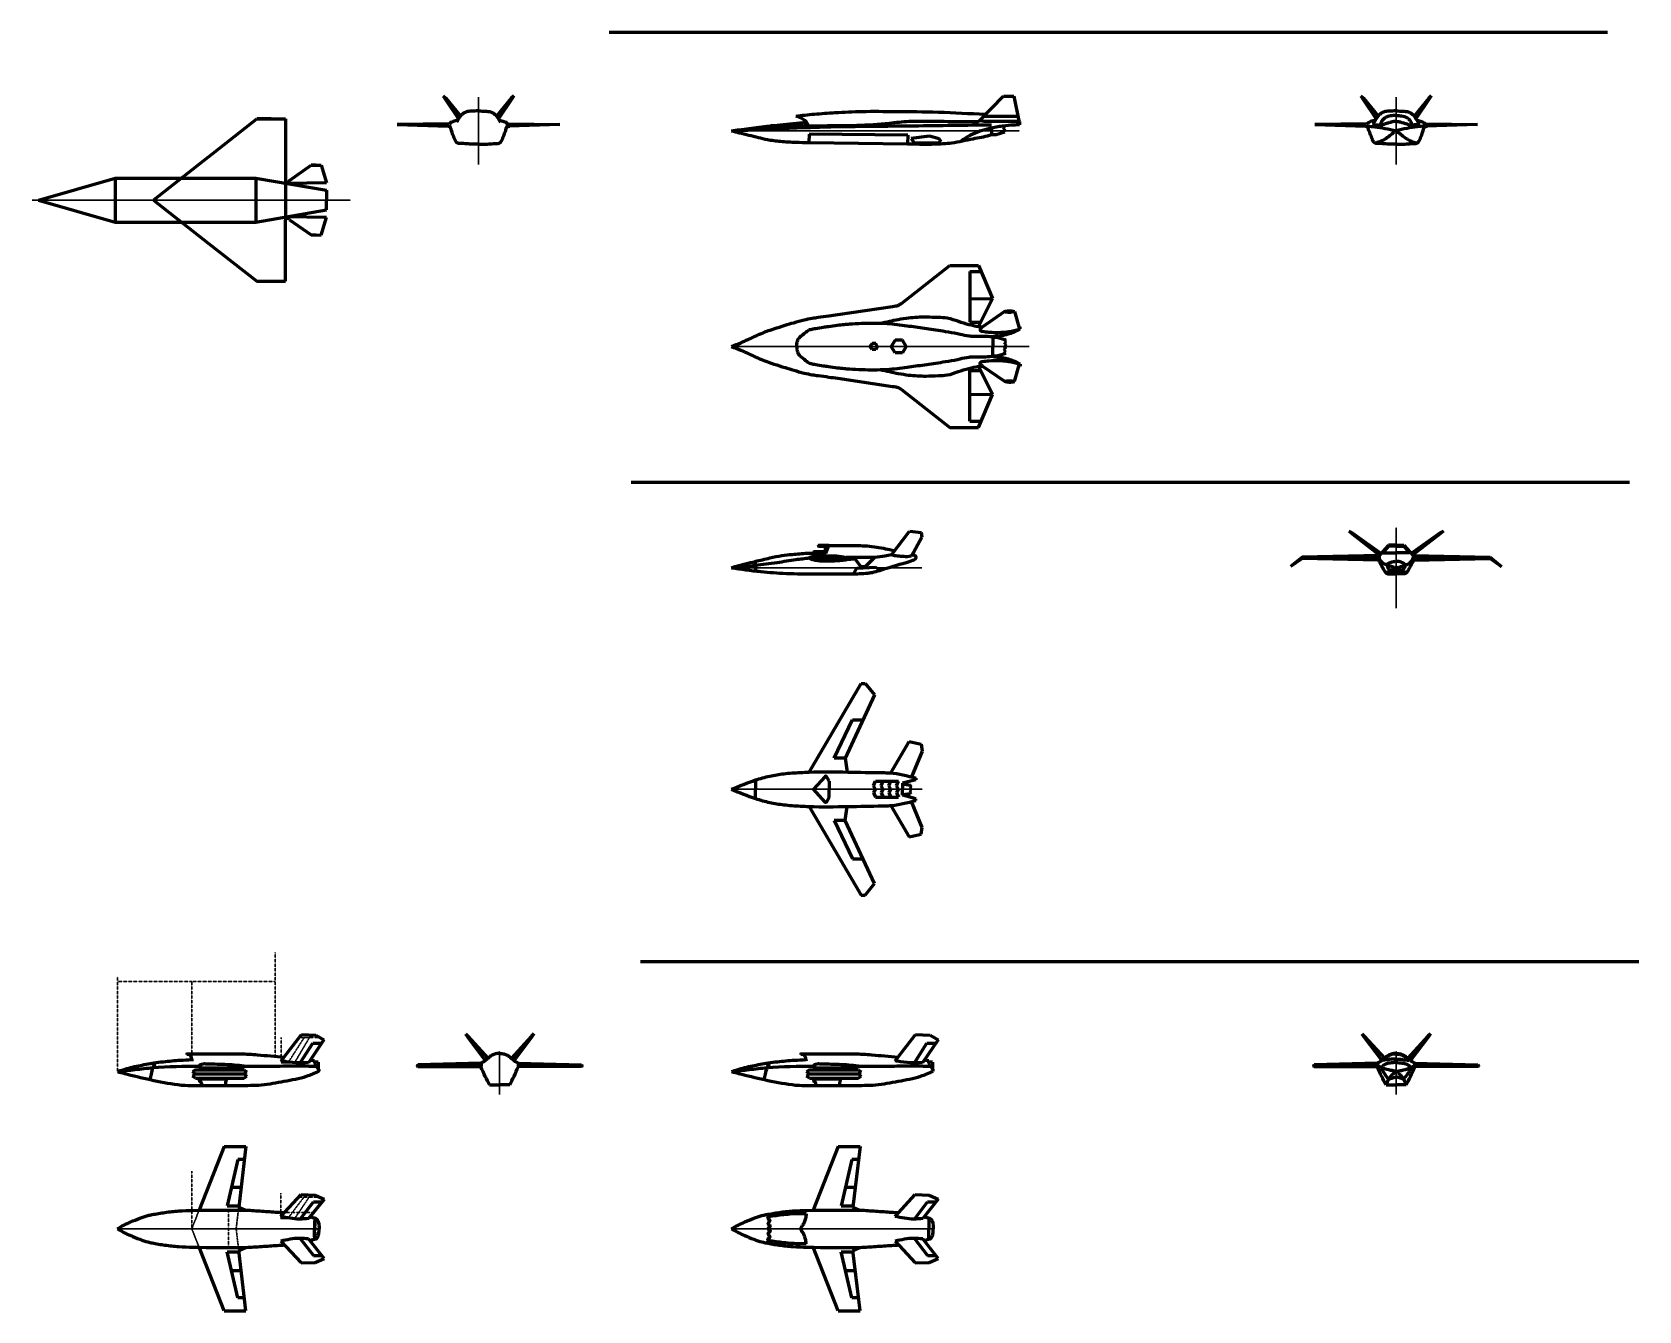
# Model space of a CAD drawing. Header units: millimetres. Extents: x 0 to 1932156, y -475559 to 1027176.
# Drawn here: x 36124 to 108665, y -112024 to -54269 of the extents above; entities that cross this region are included whole.
import ezdxf

# ---------------------------------------------------------------- set-up
doc = ezdxf.new("R2010")
doc.units = ezdxf.units.MM
doc.linetypes.add('CENTER', pattern=[2, 1.25, -0.25, 0.25, -0.25])
doc.linetypes.add('DASHED', pattern=[0.75, 0.5, -0.25])
for name, color, linetype, lineweight in [('_axes (Оси)', 6, 'CENTER', 30), ('_basic (Основной)', 4, 'Continuous', 60), ('_invisible (Невидимый)', 1, 'DASHED', 30)]:
    doc.layers.add(name, color=color, linetype=linetype, lineweight=lineweight)

msp = doc.modelspace()

# ---------------------------------------------------------------- linework, layer by layer
at = {"layer": '_axes (Оси)', "transparency": 33554687}
for p, q in [((56277.082, -60240.82), (56277.082, -57201.162)), ((97704.313, -60240.82), (97704.313, -57201.162)), ((67704.313, -58720.991), (80704.385, -58720.991)), ((36124.394, -61855.019), (50497.765, -61855.019)), ((67704.313, -68464.75), (81141.683, -68464.75)), ((97704.313, -80287.45), (97704.313, -76642.944)), ((67704.313, -78465.197), (76298.156, -78465.197)), ((67704.313, -88465.197), (76304.395, -88465.197)), ((57232.197, -102247.041), (57232.197, -100287.173)), ((97704.313, -102247.041), (97704.313, -100287.173)), ((39976.474, -108315.34), (49076.474, -108315.34)), ((67704.313, -108315.34), (76804.313, -108315.34))]:
    msp.add_line(p, q, dxfattribs=at)
at = {"layer": '_basic (Основной)', "transparency": 33554687}
for p, q in [((62172.033, -54268.62), (107244.952, -54268.62)), ((54688.715, -57140.921), (54761.81, -57268.747)), ((54688.715, -57140.921), (54798.412, -57252.945)), ((54761.81, -57268.747), (55380.772, -58188.762)), ((54798.412, -57252.945), (55464.997, -58062.941)), ((57755.752, -57252.945), (57089.167, -58062.941)), ((57792.354, -57268.747), (57173.392, -58188.762)), ((57865.449, -57140.921), (57755.752, -57252.945)), ((57865.449, -57140.921), (57792.354, -57268.747)), ((78905.448, -58255.196), (79980.737, -57155.906)), ((79980.737, -57155.906), (80439.852, -57155.906)), ((80439.852, -57155.906), (80671.88, -58280.7)), ((96115.946, -57140.921), (96189.041, -57268.747)), ((96115.946, -57140.921), (96225.643, -57252.945)), ((96189.041, -57268.747), (96808.003, -58188.762)), ((96225.643, -57252.945), (96892.228, -58062.941)), ((99182.983, -57252.945), (98516.398, -58062.941)), ((99219.585, -57268.747), (98600.623, -58188.762)), ((99292.68, -57140.921), (99182.983, -57252.945)), ((99292.68, -57140.921), (99219.585, -57268.747)), ((44077.134, -59913.343), (46268.789, -58192.267)), ((46268.789, -58192.267), (47564.509, -58192.267)), ((46916.649, -58192.267), (46268.789, -58192.267)), ((47564.509, -58192.267), (47557.507, -60957.632)), ((54935.349, -58403.706), (52603.006, -58437.066)), ((52603.006, -58437.066), (54913.877, -58513.082)), ((57618.816, -58403.706), (59951.158, -58437.066)), ((59951.158, -58437.066), (57640.288, -58513.082)), ((78807.999, -58459.536), (79433.757, -58459.536)), ((79092.58, -58063.887), (80627.154, -58063.887)), ((79447.108, -58892.807), (79447.108, -58607.48)), ((79970.69, -58756.066), (80043.1, -58714.563)), ((80045.616, -58776.19), (79970.69, -58756.066)), ((79974.944, -58563.451), (80034.198, -58502.043)), ((80048.425, -58604.953), (79974.944, -58563.451)), ((79980.269, -58682.639), (80048.425, -58604.953)), ((80043.1, -58714.563), (79980.269, -58682.639)), ((80671.88, -58280.7), (80698, -58312.607)), ((80698, -58312.607), (80698, -58457.947)), ((96362.579, -58403.706), (94030.237, -58437.066)), ((94030.237, -58437.066), (96341.108, -58513.082)), ((99046.047, -58403.706), (101378.389, -58437.066)), ((101378.389, -58437.066), (99067.518, -58513.082)), ((71200.303, -58878.611), (71194.701, -59251.834)), ((75654.032, -58921.554), (71200.303, -58878.611)), ((71215.311, -59252.143), (75650.114, -59318.609)), ((75654.032, -58921.554), (75648.082, -59318.578)), ((76639.957, -58969.45), (75817.654, -59079.38)), ((75817.654, -59079.38), (75941.414, -59274.508)), ((75941.414, -59274.508), (76994.733, -59274.508)), ((77079.989, -59082.128), (76639.957, -58969.45)), ((76994.733, -59274.508), (77162.496, -59230.536)), ((77162.496, -59230.536), (77079.989, -59082.128)), ((79447.108, -58892.807), (79651.472, -58892.807)), ((79651.472, -58892.807), (80045.616, -58776.19)), ((44077.134, -59913.343), (41604.562, -61855.019)), ((36411.385, -61855.019), (39866.398, -60860.019)), ((39866.398, -60860.019), (39866.398, -62850.019)), ((39866.398, -60860.019), (46226.258, -60860.019)), ((46226.258, -60860.019), (46226.258, -62850.019)), ((46226.258, -60860.019), (49411.456, -61413.178)), ((47742.402, -60967.717), (48724.213, -60281.188)), ((48952.121, -60275.863), (48724.089, -60275.863)), ((48724.213, -60281.188), (49180.03, -60270.537)), ((49180.03, -60270.537), (49412.115, -61071.741)), ((47557.507, -60957.632), (47557.507, -62752.406)), ((47742.402, -60967.717), (47632.135, -61101.718)), ((49412.115, -61071.741), (47632.135, -61101.718)), ((48522.125, -61086.729), (47632.135, -61101.718)), ((49411.456, -61413.178), (49411.456, -61855.019)), ((36411.385, -61855.019), (39866.398, -62850.019)), ((41604.562, -61855.019), (44077.134, -63796.695)), ((46226.258, -62850.019), (49411.456, -62296.861)), ((49411.456, -62296.861), (49411.456, -61855.019)), ((39866.398, -62850.019), (46226.258, -62850.019)), ((47564.509, -65517.771), (47557.507, -62752.406)), ((49412.115, -62638.297), (47632.135, -62608.321)), ((48522.125, -62623.309), (47632.135, -62608.321)), ((47742.402, -62742.321), (47632.135, -62608.321)), ((47742.402, -62742.321), (48724.213, -63428.851)), ((49180.03, -63439.501), (49412.115, -62638.297)), ((44077.134, -63796.695), (46268.789, -65517.771)), ((48952.121, -63434.176), (48724.089, -63434.176)), ((48724.213, -63428.851), (49180.03, -63439.501)), ((75370.062, -66523.074), (77561.718, -64801.998)), ((77561.718, -64801.998), (78857.438, -64801.998)), ((78460.9, -65086.266), (78460.9, -67375.981)), ((78460.9, -65086.266), (78974.96, -65086.266)), ((78857.438, -64801.998), (79476.746, -66300.007)), ((46268.789, -65517.771), (47564.509, -65517.771)), ((72498.326, -67025.1), (74971.109, -66658.158)), ((78460.9, -66307.995), (79476.746, -66300.007)), ((79476.746, -66300.007), (78850.435, -67567.363)), ((78460.9, -67375.981), (78945.014, -67375.981)), ((79035.33, -67577.448), (80017.142, -66890.919)), ((80472.958, -66880.269), (80705.043, -67681.473)), ((75090.899, -68177.429), (74909.271, -68464.75)), ((75414.526, -68177.429), (75090.899, -68177.429)), ((75579.644, -68464.75), (75414.526, -68177.429)), ((79491.037, -68022.909), (79491.037, -68464.75)), ((79491.037, -68040.987), (79682.372, -68040.987)), ((79682.372, -68040.987), (80087.296, -68161.128)), ((80087.296, -68161.128), (80039.005, -68182.026)), ((80039.005, -68182.026), (80082.077, -68205.538)), ((80739.171, -67579.415), (80675.48, -67579.415)), ((80705.043, -67681.473), (80739.171, -67663.193)), ((80739.171, -67663.193), (80739.171, -67579.415)), ((74048.39, -68333.324), (73945.486, -68464.75)), ((74048.39, -68596.177), (73945.486, -68464.75)), ((74211.324, -68333.324), (74048.39, -68333.324)), ((74211.324, -68596.177), (74048.39, -68596.177)), ((74292.791, -68464.75), (74211.324, -68333.324)), ((74292.791, -68464.75), (74211.324, -68596.177)), ((75090.899, -68752.072), (74909.271, -68464.75)), ((75414.526, -68752.072), (75090.899, -68752.072)), ((75579.644, -68464.75), (75414.526, -68752.072)), ((79491.037, -68906.592), (79491.037, -68464.75)), ((79491.037, -68888.514), (79682.372, -68888.514)), ((79682.372, -68888.514), (80087.296, -68768.373)), ((80082.077, -68205.538), (80007.682, -68251.247)), ((80007.682, -68251.247), (80078.16, -68315.246)), ((80007.682, -68678.254), (80078.16, -68614.255)), ((80082.077, -68723.963), (80007.682, -68678.254)), ((80078.16, -68315.246), (80009.849, -68390.471)), ((80009.849, -68390.471), (80080.326, -68464.75)), ((80009.849, -68539.03), (80080.326, -68464.75)), ((80078.16, -68614.255), (80009.849, -68539.03)), ((80039.005, -68747.475), (80082.077, -68723.963)), ((80087.296, -68768.373), (80039.005, -68747.475)), ((78460.9, -71843.235), (78460.9, -69553.52)), ((78460.9, -69553.52), (78945.014, -69553.52)), ((79476.746, -70629.494), (78850.435, -69362.138)), ((79035.33, -69352.052), (80017.142, -70038.582)), ((80472.958, -70049.232), (80705.043, -69248.028)), ((80739.171, -69350.085), (80675.48, -69350.085)), ((80705.043, -69248.028), (80739.171, -69266.308)), ((80739.171, -69266.308), (80739.171, -69350.085)), ((72498.326, -69904.401), (74971.109, -70271.343)), ((75370.062, -70406.427), (77561.718, -72127.502)), ((78460.9, -70621.506), (79476.746, -70629.494)), ((78857.438, -72127.502), (79476.746, -70629.494)), ((77561.718, -72127.502), (78857.438, -72127.502)), ((78460.9, -71843.235), (78974.96, -71843.235)), ((63168.003, -74590.637), (108240.922, -74590.637)), ((74916.355, -77884.206), (75730.343, -76803.366)), ((75730.343, -76803.366), (76263.127, -76875.214)), ((76263.127, -76875.214), (76298.156, -77085.232)), ((95565.989, -76800.872), (95715.685, -76935.477)), ((95565.989, -76800.872), (95721.402, -76878.708)), ((95721.402, -76878.708), (97030.741, -77810.391)), ((99687.224, -76878.708), (98377.885, -77810.391)), ((99842.637, -76800.872), (99687.224, -76878.708)), ((99842.637, -76800.872), (99692.941, -76935.477)), ((72096.859, -77460.946), (71628.008, -77460.946)), ((71629.052, -77490.804), (71928.171, -77490.804)), ((71928.171, -77490.804), (71928.171, -77739.033)), ((71950.769, -77800.456), (72096.859, -77460.946)), ((76298.156, -77085.232), (75831.712, -77931.582)), ((95715.685, -76935.477), (96958.805, -77890.342)), ((97356.837, -77447.961), (96936.984, -77914.595)), ((97366.296, -77479.494), (97159.874, -77715.431)), ((97704.313, -77447.961), (97356.837, -77447.961)), ((97704.313, -77479.494), (97366.296, -77479.494)), ((97704.313, -77447.961), (98051.789, -77447.961)), ((97704.313, -77479.494), (98042.33, -77479.494)), ((98042.33, -77479.494), (98248.752, -77715.431)), ((98051.789, -77447.961), (98471.642, -77914.595)), ((99692.941, -76935.477), (98449.821, -77890.342)), ((68769.909, -78175.198), (68779.371, -78619.263)), ((73246.726, -78020.576), (71207.442, -78020.576)), ((71928.171, -77739.033), (71421.428, -77739.033)), ((71422.098, -77749.931), (71972.509, -77749.931)), ((71422.098, -77749.931), (71422.16, -77802.205)), ((74156.016, -77990.692), (72854.39, -77990.065)), ((72905.677, -78086.549), (73276.703, -78061.34)), ((73532.944, -78409.779), (73246.726, -78020.576)), ((73747.859, -78409.779), (74156.016, -77990.692)), ((93459.811, -77979.527), (92941.584, -78402.271)), ((93459.743, -78006.694), (92941.584, -78402.271)), ((93459.205, -78040.478), (92941.584, -78402.271)), ((96910.292, -78111.138), (93459.205, -78040.478)), ((96936.984, -78006.694), (93459.743, -78006.694)), ((96936.984, -77914.595), (93459.811, -77979.527)), ((96936.984, -78006.694), (96910.292, -78111.138)), ((96936.984, -77914.595), (96936.984, -78006.694)), ((97159.874, -77715.431), (97100.349, -77789.916)), ((97100.349, -77789.916), (97704.313, -77789.916)), ((98308.277, -77789.916), (97704.313, -77789.916)), ((98248.752, -77715.431), (98308.277, -77789.916)), ((98471.642, -77914.595), (98471.642, -78006.694)), ((98471.642, -77914.595), (101948.815, -77979.527)), ((98471.642, -78006.694), (101948.883, -78006.694)), ((98471.642, -78006.694), (98498.334, -78111.138)), ((98498.334, -78111.138), (101949.421, -78040.478)), ((101948.815, -77979.527), (102467.042, -78402.271)), ((101948.883, -78006.694), (102467.042, -78402.271)), ((101949.421, -78040.478), (102467.042, -78402.271)), ((73202.038, -78748.903), (73353.437, -78485.807)), ((73353.437, -78485.807), (74196.546, -78430.15)), ((73532.944, -78409.779), (73747.859, -78409.779)), ((74196.546, -78430.15), (74442.479, -78576.333)), ((71205.195, -87687.356), (73548.217, -83688.34)), ((73548.217, -83688.34), (73739.67, -83688.34)), ((73739.67, -83688.34), (74160.36, -84201.88)), ((74160.36, -84201.88), (72827.634, -87054.335)), ((72330.536, -87054.335), (73158.997, -85330.346)), ((73158.997, -85330.346), (73634.27, -85327.878)), ((74891.457, -87728.358), (75723.796, -86310.775)), ((75723.796, -86310.775), (76262.087, -86433.029)), ((76304.395, -86739.549), (75830.628, -87909.5)), ((76262.087, -86433.029), (76304.395, -86739.549)), ((72827.634, -87054.335), (72330.536, -87054.335)), ((72827.634, -87054.335), (72921.218, -87686.918)), ((68775.252, -88047.108), (68775.252, -88465.197)), ((68775.252, -88883.286), (68775.252, -88465.197)), ((71923.292, -87884.884), (71402.2, -88465.197)), ((71923.292, -89045.51), (71402.2, -88465.197)), ((72105.44, -88104.121), (72105.44, -88465.197)), ((72105.44, -88826.273), (72105.44, -88465.197)), ((74108.418, -88309.917), (74201.265, -88101.412)), ((74180.401, -88465.197), (74108.418, -88309.917)), ((74180.401, -88465.197), (74108.418, -88620.477)), ((74201.265, -88101.412), (74548.932, -88101.412)), ((74456.085, -88309.917), (74548.932, -88101.412)), ((74528.068, -88465.197), (74456.085, -88309.917)), ((74528.068, -88465.197), (74456.085, -88620.477)), ((74548.932, -88101.412), (74896.599, -88101.412)), ((74803.752, -88309.917), (74896.599, -88101.412)), ((74875.735, -88465.197), (74803.752, -88309.917)), ((74875.735, -88465.197), (74803.752, -88620.477)), ((74896.599, -88101.412), (75244.266, -88101.412)), ((75151.419, -88309.917), (75244.266, -88101.412)), ((75223.401, -88465.197), (75151.419, -88309.917)), ((75223.401, -88465.197), (75151.419, -88620.477)), ((76026.12, -88035.208), (75419.989, -88195.794)), ((75419.989, -88195.794), (75419.989, -88465.197)), ((75419.989, -88225.427), (75778.465, -88277.617)), ((75419.989, -88734.6), (75419.989, -88465.197)), ((75791.293, -88374.012), (75758.142, -88415.025)), ((75758.142, -88415.025), (75792.475, -88465.197)), ((75758.142, -88515.369), (75792.475, -88465.197)), ((75790.898, -88307.76), (75762.878, -88335.759)), ((75762.878, -88335.759), (75791.293, -88374.012)), ((75778.465, -88277.617), (75790.898, -88307.76)), ((76026.12, -87961.33), (76026.12, -88035.208)), ((74108.418, -88620.477), (74201.265, -88828.982)), ((74201.265, -88828.982), (74548.932, -88828.982)), ((74456.085, -88620.477), (74548.932, -88828.982)), ((74548.932, -88828.982), (74896.599, -88828.982)), ((74803.752, -88620.477), (74896.599, -88828.982)), ((74891.457, -89202.037), (75723.796, -90619.619)), ((74896.599, -88828.982), (75244.266, -88828.982)), ((75151.419, -88620.477), (75244.266, -88828.982)), ((75419.989, -88704.968), (75778.465, -88652.777)), ((76026.12, -88895.187), (75419.989, -88734.6)), ((75791.293, -88556.382), (75758.142, -88515.369)), ((75762.878, -88594.636), (75791.293, -88556.382)), ((75790.898, -88622.634), (75762.878, -88594.636)), ((75778.465, -88652.777), (75790.898, -88622.634)), ((76304.395, -90190.845), (75830.628, -89020.894)), ((76026.12, -88969.064), (76026.12, -88895.187)), ((71205.195, -89243.038), (73548.217, -93242.055)), ((72827.634, -89876.059), (72330.536, -89876.059)), ((72330.536, -89876.059), (73158.997, -91600.049)), ((72827.634, -89876.059), (72921.218, -89243.477)), ((74160.36, -92728.514), (72827.634, -89876.059)), ((75723.796, -90619.619), (76262.087, -90497.365)), ((76262.087, -90497.365), (76304.395, -90190.845)), ((73158.997, -91600.049), (73634.27, -91602.516)), ((73739.67, -93242.055), (74160.36, -92728.514)), ((73548.217, -93242.055), (73739.67, -93242.055)), ((63591.82, -96247.677), (108664.739, -96247.677)), ((47367.465, -100730.123), (48279.822, -99537.328)), ((48230.542, -100828.185), (48797.963, -99939.658)), ((48279.822, -99537.328), (48939.615, -99575.31)), ((49295.625, -99784.367), (48601.957, -100818.645)), ((48797.963, -99939.658), (49191.475, -99939.658)), ((48939.615, -99575.31), (49295.625, -99784.367)), ((55685.606, -99512.511), (55774.199, -99639.909)), ((55685.606, -99512.511), (55796.009, -99614.572)), ((55774.199, -99639.909), (56583.918, -100710.282)), ((55796.009, -99614.572), (56702.503, -100611.375)), ((58668.384, -99614.572), (57761.891, -100611.375)), ((58690.195, -99639.909), (57880.475, -100710.282)), ((58778.787, -99512.511), (58668.384, -99614.572)), ((58778.787, -99512.511), (58690.195, -99639.909)), ((75095, -100730.123), (76007.357, -99537.328)), ((75958.077, -100828.185), (76525.498, -99939.658)), ((76007.357, -99537.328), (76667.15, -99575.31)), ((77023.16, -99784.367), (76329.492, -100818.645)), ((76525.498, -99939.658), (76919.01, -99939.658)), ((76667.15, -99575.31), (77023.16, -99784.367)), ((96157.722, -99512.511), (96246.315, -99639.909)), ((96157.722, -99512.511), (96268.126, -99614.572)), ((96246.315, -99639.909), (97056.035, -100710.282)), ((96268.126, -99614.572), (97174.619, -100611.375)), ((99140.5, -99614.572), (98234.007, -100611.375)), ((99162.311, -99639.909), (98352.591, -100710.282)), ((99250.904, -99512.511), (99140.5, -99614.572)), ((99250.904, -99512.511), (99162.311, -99639.909)), ((48873.533, -100734.601), (48670.487, -100716.465)), ((49042.25, -100785.133), (48873.948, -100781.466)), ((49042.25, -100785.133), (49043.202, -101087.561)), ((76601.068, -100734.601), (76398.022, -100716.465)), ((76769.785, -100785.133), (76601.483, -100781.466)), ((76769.785, -100785.133), (76770.737, -101087.561)), ((43497.612, -101133.266), (43364.614, -101229.317)), ((43497.612, -101325.369), (43364.614, -101229.317)), ((43497.612, -101325.369), (43364.614, -101421.42)), ((43497.612, -101517.472), (43364.614, -101421.42)), ((43497.612, -101133.266), (45685.487, -101133.266)), ((43497.612, -101325.369), (45685.487, -101325.369)), ((43497.612, -101517.472), (45685.487, -101517.472)), ((43773.623, -101545.033), (44801.354, -101545.033)), ((45685.487, -101133.266), (45818.485, -101229.317)), ((45685.487, -101325.369), (45818.485, -101229.317)), ((45685.487, -101325.369), (45818.485, -101421.42)), ((45685.487, -101517.472), (45818.485, -101421.42)), ((56389.1, -100943.785), (53507.209, -100954.248)), ((56397.185, -100835.685), (53536.933, -100917.474)), ((53537.06, -100990.382), (56386.831, -101001.846)), ((56397.577, -100943.754), (56386.831, -101001.846)), ((56397.185, -100835.685), (56397.577, -100943.754)), ((58067.209, -100835.685), (58066.816, -100943.754)), ((58066.816, -100943.754), (58077.563, -101001.846)), ((58067.209, -100835.685), (60927.46, -100917.474)), ((58075.293, -100943.785), (60957.184, -100954.248)), ((60927.333, -100990.382), (58077.563, -101001.846)), ((71225.147, -101133.266), (71092.149, -101229.317)), ((71225.147, -101325.369), (71092.149, -101229.317)), ((71225.147, -101325.369), (71092.149, -101421.42)), ((71225.147, -101517.472), (71092.149, -101421.42)), ((71225.147, -101133.266), (73413.022, -101133.266)), ((71225.147, -101325.369), (73413.022, -101325.369)), ((71225.147, -101517.472), (73413.022, -101517.472)), ((71501.158, -101545.033), (72528.889, -101545.033)), ((73413.022, -101133.266), (73546.02, -101229.317)), ((73413.022, -101325.369), (73546.02, -101229.317)), ((73413.022, -101325.369), (73546.02, -101421.42)), ((73413.022, -101517.472), (73546.02, -101421.42)), ((96861.217, -100943.785), (93979.326, -100954.248)), ((96869.301, -100835.685), (94009.05, -100917.474)), ((94009.177, -100990.382), (96858.947, -101001.846)), ((96869.693, -100943.754), (96858.947, -101001.846)), ((96869.301, -100835.685), (96869.693, -100943.754)), ((98539.325, -100835.685), (98538.933, -100943.754)), ((98538.933, -100943.754), (98549.679, -101001.846)), ((98539.325, -100835.685), (101399.576, -100917.474)), ((98547.409, -100943.785), (101429.301, -100954.248)), ((101399.449, -100990.382), (98549.679, -101001.846)), ((56779.279, -101817.014), (57232.197, -101817.014)), ((57685.115, -101817.014), (57232.197, -101817.014)), ((97251.395, -101817.014), (97704.313, -101817.014)), ((98157.231, -101817.014), (97704.313, -101817.014)), ((44791.745, -104606.561), (43660.89, -107479.431)), ((44791.745, -104606.561), (45775.01, -104606.561)), ((45775.01, -104606.561), (45450.981, -107340.977)), ((72519.584, -104606.561), (71388.729, -107479.431)), ((72519.584, -104606.561), (73502.849, -104606.561)), ((73502.849, -104606.561), (73178.821, -107340.977)), ((45410.677, -105189.329), (44923.457, -107277.773)), ((45705.952, -105189.329), (45410.677, -105189.329)), ((73138.516, -105189.329), (72651.296, -107277.773)), ((73433.791, -105189.329), (73138.516, -105189.329)), ((45120.919, -106431.361), (45558.771, -106431.361)), ((72848.758, -106431.361), (73286.61, -106431.361)), ((44923.457, -107277.773), (45458.152, -107280.462)), ((45450.981, -107340.977), (45756.179, -107471.115)), ((47353.176, -107757.318), (48266.574, -106770.6)), ((48231.804, -107879.135), (48827.659, -107102.909)), ((48266.574, -106770.6), (48899.518, -106793.6)), ((49303.975, -106975.141), (48604.651, -107854.554)), ((48827.659, -107102.909), (49202.372, -107102.909)), ((48899.518, -106793.6), (49303.975, -106975.141)), ((72651.296, -107277.773), (73185.992, -107280.462)), ((73178.821, -107340.977), (73484.018, -107471.115)), ((75081.015, -107757.318), (75994.414, -106770.6)), ((75959.643, -107879.135), (76555.499, -107102.909)), ((75994.414, -106770.6), (76627.358, -106793.6)), ((77031.814, -106975.141), (76332.49, -107854.554)), ((76555.499, -107102.909), (76930.211, -107102.909)), ((76627.358, -106793.6), (77031.814, -106975.141)), ((48231.804, -108751.544), (48827.659, -109527.771)), ((49303.975, -109655.538), (48604.651, -108776.125)), ((75959.643, -108751.544), (76555.499, -109527.771)), ((77031.814, -109655.538), (76332.49, -108776.125)), ((44791.745, -112024.119), (43660.89, -109151.249)), ((44923.457, -109352.907), (45458.152, -109350.218)), ((45410.677, -111441.35), (44923.457, -109352.907)), ((45450.981, -109289.703), (45756.179, -109159.564)), ((45775.01, -112024.119), (45450.981, -109289.703)), ((47353.176, -108873.362), (48266.574, -109860.08)), ((48827.659, -109527.771), (49202.372, -109527.771)), ((72519.584, -112024.119), (71388.729, -109151.249)), ((72651.296, -109352.907), (73185.992, -109350.218)), ((73138.516, -111441.35), (72651.296, -109352.907)), ((73178.821, -109289.703), (73484.018, -109159.564)), ((73502.849, -112024.119), (73178.821, -109289.703)), ((75081.015, -108873.362), (75994.414, -109860.08)), ((76555.499, -109527.771), (76930.211, -109527.771)), ((45120.919, -110199.319), (45558.771, -110199.319)), ((48266.574, -109860.08), (48899.518, -109837.08)), ((48899.518, -109837.08), (49303.975, -109655.538)), ((72848.758, -110199.319), (73286.61, -110199.319)), ((75994.414, -109860.08), (76627.358, -109837.08)), ((76627.358, -109837.08), (77031.814, -109655.538)), ((45705.952, -111441.35), (45410.677, -111441.35)), ((73433.791, -111441.35), (73138.516, -111441.35)), ((44791.745, -112024.119), (45775.01, -112024.119)), ((72519.584, -112024.119), (73502.849, -112024.119))]:
    msp.add_line(p, q, dxfattribs=at)
for points in [[(56277.082, -57830.154), (55940.183, -57839.221), (55774.551, -57860.909), (55634.05, -57912.276), (55508.399, -58010.445), (55339.148, -58249.275), (55282.034, -58321.191)], [(56277.082, -57830.154), (56613.981, -57839.221), (56779.613, -57860.909), (56920.114, -57912.276), (57045.765, -58010.445), (57215.016, -58249.275), (57272.13, -58321.191)], [(70611.907, -58058.984), (71006.725, -58011.833), (71448.832, -57970.992), (72371.595, -57903.45), (73599.497, -57850.945), (75090.148, -57850.945), (77040.116, -57879.1), (79148.337, -57981.167)], [(97704.313, -57830.154), (97367.414, -57839.221), (97201.782, -57860.909), (97061.281, -57912.276), (96935.63, -58010.445), (96766.379, -58249.275), (96709.265, -58321.191)], [(97704.313, -57830.154), (98041.212, -57839.221), (98206.844, -57860.909), (98347.345, -57912.276), (98472.996, -58010.445), (98642.247, -58249.275), (98699.361, -58321.191)], [(56277.082, -59328.64), (56199.939, -59328.64), (55951.936, -59327.42), (55672.173, -59310.328), (55382.635, -59292.015), (55313.001, -59274.925), (55269.02, -59230.973), (55159.073, -58997.794), (55021.023, -58605.909), (55014.942, -58585.44), (55004.385, -58566.252), (54982.416, -58549.967), (54879.489, -58511.951)], [(55336.975, -58252.209), (55239.384, -58273.661), (55126.998, -58306.764), (55027.625, -58358.781), (54935.349, -58403.706)], [(56277.082, -59328.64), (56354.225, -59328.64), (56602.228, -59327.42), (56881.991, -59310.328), (57171.53, -59292.015), (57241.163, -59274.925), (57285.144, -59230.973), (57395.091, -58997.794), (57533.142, -58605.909), (57539.222, -58585.44), (57549.78, -58566.252), (57571.748, -58549.967), (57674.676, -58511.951)], [(57217.19, -58252.209), (57314.78, -58273.661), (57427.167, -58306.764), (57526.539, -58358.781), (57618.816, -58403.706)], [(67704.313, -58720.991), (68059.155, -58677.482), (68942.984, -58564.363), (69894.296, -58457.768), (71083.618, -58342.193)], [(67704.313, -58720.991), (68682.43, -58682.04), (69796.255, -58621.369), (71164.608, -58572.367)], [(67704.313, -58720.991), (68045.777, -58811.447), (68914.881, -59022.774), (69317.197, -59118.13), (69907.783, -59198.023), (70606.68, -59239.256), (71215.311, -59252.143)], [(71159.327, -58500.992), (70838.033, -58510.932), (69460.787, -58503.984)], [(71159.327, -58500.992), (71130.859, -58409.09), (71008.241, -58260.294), (70830.877, -58144.322), (70611.907, -58058.984)], [(71159.327, -58500.992), (71594.99, -58496.561), (73350.429, -58472.949), (74825.681, -58380.254), (75715.075, -58291.615), (76465.43, -58286.824), (77585.585, -58299.534), (78794.715, -58311.425)], [(71164.608, -58572.367), (71821.671, -58550.084), (73278.747, -58523.949), (75256.188, -58505.186), (78807.999, -58459.536)], [(80698, -58457.947), (80439.07, -58466.38), (79938.25, -58515.128), (79361.004, -58627.246), (78492.699, -58922.98), (78054.818, -59196.237)], [(78794.715, -58311.425), (78836.282, -58305.377), (78905.448, -58255.196)], [(78905.448, -58255.196), (79020.274, -58276.024), (79188.759, -58285.466), (79491.083, -58285.466), (80023.609, -58285.466), (80510.165, -58285.466), (80566.85, -58285.466), (80671.88, -58280.7)], [(97704.313, -59328.64), (97627.17, -59328.64), (97379.167, -59327.42), (97099.404, -59310.328), (96809.866, -59292.015), (96740.232, -59274.925), (96696.251, -59230.973), (96586.304, -58997.794), (96448.254, -58605.909), (96442.173, -58585.44), (96431.615, -58566.252), (96409.647, -58549.967), (96306.719, -58511.951)], [(96341.108, -58513.082), (96420.889, -58516.586), (96755.213, -58541.726), (97209.682, -58616.144), (97704.313, -58720.991)], [(96764.205, -58252.209), (96666.615, -58273.661), (96554.229, -58306.764), (96454.856, -58358.781), (96362.579, -58403.706)], [(96709.265, -58321.191), (96692.301, -58360.236), (96693.556, -58419.144), (96749.996, -58445.465), (96889.215, -58459.252), (96985.48, -58469.992)], [(97704.313, -58720.991), (97604.125, -58799.552), (97412.324, -58952.156), (97194.696, -59108.891), (97095.742, -59165.048), (96929.593, -59232.195), (96782.399, -59288.592)], [(97704.313, -58037.443), (97524.042, -58044.982), (97386.514, -58069.234), (97262.852, -58109.657), (97153.057, -58177.796), (97065.22, -58278.274), (96985.48, -58469.992)], [(97704.313, -58299.063), (97595.572, -58307.494), (97447.768, -58346.416), (97297.525, -58389.146), (97149.59, -58434.189), (96985.48, -58469.992)], [(97704.313, -58037.443), (97884.584, -58044.982), (98022.113, -58069.234), (98145.774, -58109.657), (98255.569, -58177.796), (98343.406, -58278.274), (98423.146, -58469.992)], [(97704.313, -58299.063), (97813.054, -58307.494), (97960.858, -58346.416), (98111.101, -58389.146), (98259.036, -58434.189), (98423.146, -58469.992)], [(97704.313, -59328.64), (97781.456, -59328.64), (98029.459, -59327.42), (98309.222, -59310.328), (98598.76, -59292.015), (98668.394, -59274.925), (98712.375, -59230.973), (98822.322, -58997.794), (98960.372, -58605.909), (98966.453, -58585.44), (98977.011, -58566.252), (98998.979, -58549.967), (99101.907, -58511.951)], [(99067.518, -58513.082), (98987.737, -58516.586), (98653.413, -58541.726), (98198.944, -58616.144), (97704.313, -58720.991)], [(97704.313, -58720.991), (97804.501, -58799.552), (97996.302, -58952.156), (98213.93, -59108.891), (98312.884, -59165.048), (98479.033, -59232.195), (98626.228, -59288.592)], [(98699.361, -58321.191), (98716.325, -58360.236), (98715.07, -58419.144), (98658.63, -58445.465), (98519.411, -58459.252), (98423.146, -58469.992)], [(98644.421, -58252.209), (98742.011, -58273.661), (98854.398, -58306.764), (98953.77, -58358.781), (99046.047, -58403.706)], [(75650.114, -59318.609), (76001.506, -59320.597), (76823.825, -59320.597), (77651.339, -59266.159), (78609.226, -59082.043), (79348.534, -58923.914), (79447.108, -58892.807)], [(74971.109, -66658.158), (75113.834, -66636.113), (75218.53, -66608.542), (75370.062, -66523.074)], [(67704.313, -68464.75), (68113.529, -68297.216), (68451.365, -68144.609), (68967.328, -67909.006), (69616.118, -67668.393), (70119.688, -67510.439), (70511.343, -67392.005), (70981.605, -67263.833), (71347.509, -67186.858), (71609.405, -67147.626), (72094.699, -67083.171), (72498.326, -67025.1)], [(72790.422, -67469.224), (73024.891, -67449.407), (74135.139, -67413.555), (74720.983, -67428.063), (75627.731, -67528.881), (76409.069, -67638.388), (77233.324, -67762.343), (77771.617, -67851.642)], [(74398.258, -67415.845), (74837.327, -67325.245), (75230.41, -67245.152), (75696.853, -67173.344), (76484.289, -67128.413), (77037.444, -67146.366), (77436.17, -67176.458), (77941.483, -67326.061), (78412.313, -67469.724), (78850.435, -67567.363)], [(80017.142, -66890.919), (80237.274, -66856.082), (80472.958, -66880.269)], [(80017.142, -66890.919), (80238.661, -66915.436), (80472.958, -66880.269)], [(70648.977, -68464.75), (70650.085, -68376.615), (70657.842, -68289.011), (70674.464, -68230.24), (70716.573, -68128.221), (70788.602, -68045.051), (71043.879, -67831.901), (71198.271, -67714.075)], [(71198.271, -67714.075), (71287.983, -67692.764), (71499.264, -67650.256), (71843.404, -67591.076), (72084.868, -67558.86), (72475.623, -67503.229), (72790.422, -67469.224)], [(77771.617, -67851.642), (78018.642, -67906.322), (78424.513, -67985.014), (78607.305, -67998.593), (79062.503, -67999.234), (79491.037, -68022.909)], [(78850.435, -67567.363), (78939.133, -67580.187), (79035.33, -67577.448)], [(79035.33, -67577.448), (78975.425, -67622.223), (78934.195, -67669.17), (78932.16, -67741.086), (79020.736, -67780.688), (79313.419, -67818.898), (79874.953, -67825.006), (80222.857, -67791.409), (80705.043, -67681.473)], [(79491.037, -68022.909), (79538.688, -68007.347), (79686.847, -67987.269), (79927.028, -67957.986), (80120.62, -67918.45), (80389.279, -67835.428), (80705.043, -67681.473)], [(67704.313, -68464.75), (68113.529, -68632.284), (68451.365, -68784.892), (68967.328, -69020.495), (69616.118, -69261.107), (70119.688, -69419.062), (70511.343, -69537.496), (70981.605, -69665.668), (71347.509, -69742.643), (71609.405, -69781.874), (72094.699, -69846.33), (72498.326, -69904.401)], [(70648.977, -68464.75), (70650.085, -68552.886), (70657.842, -68640.489), (70674.464, -68699.261), (70716.573, -68801.28), (70788.602, -68884.449), (71043.879, -69097.6), (71198.271, -69215.426)], [(77771.617, -69077.859), (78018.642, -69023.179), (78424.513, -68944.487), (78607.305, -68930.908), (79062.503, -68930.267), (79491.037, -68906.592)], [(79491.037, -68906.592), (79538.688, -68922.154), (79686.847, -68942.232), (79927.028, -68971.515), (80120.62, -69011.051), (80389.279, -69094.073), (80705.043, -69248.028)], [(71198.271, -69215.426), (71287.983, -69236.737), (71499.264, -69279.245), (71843.404, -69338.425), (72084.868, -69370.641), (72475.623, -69426.272), (72790.422, -69460.277)], [(72790.422, -69460.277), (73024.891, -69480.094), (74135.139, -69515.946), (74720.983, -69501.438), (75627.731, -69400.619), (76409.069, -69291.113), (77233.324, -69167.158), (77771.617, -69077.859)], [(74398.258, -69513.655), (74837.327, -69604.255), (75230.41, -69684.349), (75696.853, -69756.156), (76484.289, -69801.088), (77037.444, -69783.135), (77436.17, -69753.043), (77941.483, -69603.44), (78412.313, -69459.777), (78850.435, -69362.138)], [(78850.435, -69362.138), (78939.133, -69349.314), (79035.33, -69352.052)], [(79035.33, -69352.052), (78975.425, -69307.278), (78934.195, -69260.33), (78932.16, -69188.414), (79020.736, -69148.813), (79313.419, -69110.603), (79874.953, -69104.495), (80222.857, -69138.092), (80705.043, -69248.028)], [(74971.109, -70271.343), (75113.834, -70293.388), (75218.53, -70320.959), (75370.062, -70406.427)], [(80017.142, -70038.582), (80238.661, -70014.065), (80472.958, -70049.232)], [(80017.142, -70038.582), (80237.274, -70073.418), (80472.958, -70049.232)], [(71628.008, -77460.946), (71620.685, -77468.226), (71620.267, -77480.769), (71629.052, -77490.804)], [(72096.859, -77460.946), (72449.511, -77460.946), (72712.109, -77460.946), (73091.731, -77460.946), (73414.219, -77460.946), (73825.495, -77473.599), (74256.443, -77527.193), (75051.351, -77680.187)], [(67704.313, -78465.197), (67865.69, -78409.178), (68771.115, -78174.916), (69433.946, -78018.191), (69975.839, -77911.245), (70436.673, -77856.557), (71122.959, -77805.631), (71468.329, -77802.153), (71950.769, -77800.456)], [(75869.018, -77863.892), (75962.384, -77897.837), (75997.151, -77918.684), (76020.331, -77951.113), (76030.762, -77992.806), (75991.359, -78068.088), (75910.229, -78117.888), (75863.872, -78136.419), (74711.391, -78487.758), (74044.663, -78685.011), (73848.102, -78714.66), (73113.78, -78749.868), (71505.231, -78748.17), (70175.744, -78731.208), (69024.905, -78645.467), (68345.438, -78565.02), (67704.313, -78465.197)], [(67704.313, -78465.197), (67844.839, -78451.189), (68775.527, -78350.977), (69757.234, -78219.118), (70605.749, -78090.605), (71207.442, -78013.248)], [(71207.442, -78013.248), (71221.731, -77998.473), (71269.118, -77976.312), (71361.595, -77947.824), (71464.503, -77929.758), (71629.991, -77920.912)], [(71207.442, -78013.248), (71231.775, -78037.491), (71304.095, -78076.27), (71434.181, -78103.591), (71598.428, -78130.545), (71807.269, -78148.595), (71994.664, -78154.235), (72332.201, -78142.954), (72659.577, -78122.648), (72905.677, -78086.549)], [(71421.428, -77739.033), (71418.295, -77741.173), (71417.8, -77747.453), (71419.125, -77749.27), (71422.098, -77749.931)], [(71629.822, -77920.916), (71842.694, -77915.836), (72150.592, -77922.128), (72438.744, -77929.118), (72854.39, -77990.065)], [(74916.355, -77884.206), (74628.605, -77929.994), (74156.016, -77990.692)], [(75831.712, -77931.582), (75715.568, -77955.53), (75398.48, -77953.688), (75125.634, -77924.212), (74916.355, -77884.206)], [(96910.292, -78111.138), (96943.977, -78175.441), (97095.316, -78463.586), (97168.908, -78588.344), (97221.475, -78668.451), (97284.553, -78714.415), (97363.403, -78735.427), (97463.497, -78740.21), (97704.313, -78740.21)], [(97704.313, -78465.197), (97568.967, -78430.739), (97269.355, -78335.354), (97086.404, -78245.267), (96974.902, -78104.493), (96936.984, -78006.694)], [(97286.724, -78341.589), (97348.668, -78271.755), (97475.197, -78207.775), (97579.546, -78183.022), (97648.585, -78173.543), (97704.313, -78166.169)], [(97286.724, -78341.589), (97304.919, -78405.118), (97353.682, -78487.457), (97442.115, -78587.721)], [(97704.313, -78465.197), (97839.659, -78430.739), (98139.271, -78335.354), (98322.222, -78245.267), (98433.724, -78104.493), (98471.642, -78006.694)], [(98498.334, -78111.138), (98464.649, -78175.441), (98313.311, -78463.586), (98239.718, -78588.344), (98187.151, -78668.451), (98124.073, -78714.415), (98045.223, -78735.427), (97945.13, -78740.21), (97704.313, -78740.21)], [(98121.902, -78341.589), (98059.958, -78271.755), (97933.429, -78207.775), (97829.08, -78183.022), (97760.041, -78173.543), (97704.313, -78166.169)], [(98121.902, -78341.589), (98103.708, -78405.118), (98054.944, -78487.457), (97966.511, -78587.721)], [(97704.313, -78465.197), (97624.647, -78494.329), (97496.051, -78560.57), (97358.175, -78630.785), (97252.966, -78696.153)], [(97442.115, -78587.721), (97494.179, -78610.331), (97553.221, -78618.482), (97667.583, -78620.062), (97704.313, -78620.062)], [(97704.313, -78465.197), (97783.979, -78494.329), (97912.575, -78560.57), (98050.451, -78630.785), (98155.66, -78696.153)], [(97966.511, -78587.721), (97914.447, -78610.331), (97855.405, -78618.482), (97741.043, -78620.062), (97704.313, -78620.062)], [(67704.313, -88465.197), (68777.413, -88046.399), (69429.175, -87868.768), (70058.716, -87765.151), (70810.467, -87705.94), (71203.004, -87687.437), (72950.913, -87687.437), (74523.507, -87713.054)], [(74523.507, -87713.054), (74850.248, -87725.139), (76026.12, -87961.33)], [(67704.313, -88465.197), (68777.413, -88883.995), (69429.175, -89061.626), (70058.716, -89165.243), (70810.467, -89224.454), (71203.004, -89242.957), (72950.913, -89242.957), (74523.507, -89217.34)], [(72105.44, -88104.121), (71984.088, -87890.029), (71970.603, -87875.058), (71951.128, -87869.069), (71923.292, -87884.884)], [(72105.44, -88826.273), (71984.088, -89040.365), (71970.603, -89055.336), (71951.128, -89061.325), (71923.292, -89045.51)], [(74523.507, -89217.34), (74850.248, -89205.255), (76026.12, -88969.064)], [(39976.778, -101216.223), (40232.855, -101132.088), (40923.591, -100954.715), (41620.744, -100826.494)], [(41578.693, -101037.148), (41607.847, -101013.089), (41646.938, -100990.767), (41663.811, -100976.291), (41670.393, -100960.632), (41658.755, -100945.148), (41629.665, -100933.05), (41610.08, -100923.8), (41604.495, -100917.103), (41603.379, -100908.174), (41612.313, -100898.129), (41643.587, -100884.736), (41664.808, -100872.458), (41664.837, -100861.073), (41644.938, -100849.402), (41625.717, -100843.439), (41617.478, -100840.11), (41615.308, -100827.424)], [(41620.744, -100826.494), (42042.869, -100769.711), (42822.375, -100701.246), (43330.831, -100670.976)], [(43108.44, -100424.477), (43105.637, -100419.771), (43115.044, -100409.698)], [(43108.44, -100424.477), (43216.743, -100441.44), (43287.682, -100536.867), (43335.428, -100738.628)], [(43115.044, -100409.698), (43393.342, -100409.669), (44625.257, -100409.562), (45038.681, -100410.662)], [(45038.681, -100410.662), (45527.753, -100412.535), (46301.112, -100459.076), (47495.344, -100565.314)], [(48601.957, -100818.645), (48197.531, -100827.938), (47600.513, -100774.618), (47367.465, -100730.123)], [(49072.624, -101193.476), (49078.131, -101173.802), (49078.131, -101144.459), (49072.447, -101131.207), (49041.189, -101084.826), (48955.941, -100955.148), (48896.266, -100847.241), (48875.428, -100791.394), (48873.533, -100734.601)], [(57232.197, -100399.07), (57124.702, -100403.132), (57037.318, -100419.378), (56915.388, -100464.055), (56765.008, -100561.532), (56618.691, -100681.347), (56494.729, -100776.793), (56437.828, -100811.316), (56397.185, -100835.685)], [(57232.197, -100399.07), (57339.691, -100403.132), (57427.075, -100419.378), (57549.005, -100464.055), (57699.385, -100561.532), (57845.702, -100681.347), (57969.664, -100776.793), (58026.565, -100811.316), (58067.209, -100835.685)], [(67704.313, -101216.223), (67960.39, -101132.088), (68651.126, -100954.715), (69348.279, -100826.494)], [(69306.228, -101037.148), (69335.382, -101013.089), (69374.473, -100990.767), (69391.346, -100976.291), (69397.928, -100960.632), (69386.29, -100945.148), (69357.2, -100933.05), (69337.615, -100923.8), (69332.03, -100917.103), (69330.913, -100908.174), (69339.848, -100898.129), (69371.122, -100884.736), (69392.343, -100872.458), (69392.372, -100861.073), (69372.472, -100849.402), (69353.252, -100843.439), (69345.013, -100840.11), (69342.843, -100827.424)], [(69348.279, -100826.494), (69770.404, -100769.711), (70549.91, -100701.246), (71058.366, -100670.976)], [(70835.975, -100424.477), (70833.172, -100419.771), (70842.579, -100409.698)], [(70835.975, -100424.477), (70944.278, -100441.44), (71015.217, -100536.867), (71062.962, -100738.628)], [(70842.579, -100409.698), (71120.877, -100409.669), (72352.792, -100409.562), (72766.216, -100410.662)], [(72766.216, -100410.662), (73255.288, -100412.535), (74028.647, -100459.076), (75222.879, -100565.314)], [(76329.492, -100818.645), (75925.066, -100827.938), (75328.048, -100774.618), (75095, -100730.123)], [(76800.159, -101193.476), (76805.665, -101173.802), (76805.665, -101144.459), (76799.982, -101131.207), (76768.724, -101084.826), (76683.476, -100955.148), (76623.8, -100847.241), (76602.963, -100791.394), (76601.068, -100734.601)], [(97704.313, -100399.07), (97596.818, -100403.132), (97509.435, -100419.378), (97387.505, -100464.055), (97237.125, -100561.532), (97090.807, -100681.347), (96966.845, -100776.793), (96909.944, -100811.316), (96869.301, -100835.685)], [(97704.313, -100808.276), (97634.444, -100812.57), (97499.108, -100825.45), (97370.217, -100840.477), (97267.103, -100866.237), (97172.582, -100907.025), (97114.581, -100949.959), (97080.21, -100995.04), (97058.854, -101043.414)], [(97704.313, -100425.384), (97571.511, -100433.864), (97421.199, -100479.69), (97291.269, -100557.34), (97186.815, -100636.262), (97109.104, -100709.691)], [(97704.313, -100654.86), (97572.439, -100656.891), (97411.897, -100671.106), (97109.104, -100709.691)], [(97704.313, -100399.07), (97811.808, -100403.132), (97899.191, -100419.378), (98021.121, -100464.055), (98171.502, -100561.532), (98317.819, -100681.347), (98441.781, -100776.793), (98498.682, -100811.316), (98539.325, -100835.685)], [(97704.313, -100425.384), (97837.115, -100433.864), (97987.427, -100479.69), (98117.357, -100557.34), (98221.811, -100636.262), (98299.523, -100709.691)], [(97704.313, -100654.86), (97836.187, -100656.891), (97996.73, -100671.106), (98299.523, -100709.691)], [(97704.313, -100808.276), (97774.182, -100812.57), (97909.518, -100825.45), (98038.409, -100840.477), (98141.523, -100866.237), (98236.044, -100907.025), (98294.045, -100949.959), (98328.416, -100995.04), (98349.772, -101043.414)], [(39976.778, -101216.223), (40764.102, -101123.13), (41575.483, -101037.42), (43673.462, -100968.365)], [(39976.778, -101216.223), (40290.312, -101298.537), (41459.404, -101578.476), (42706.932, -101806.161), (43024.665, -101836.687), (43537.406, -101846.046), (44886.684, -101843.855), (45997.301, -101836.964), (46486.628, -101813.567), (47495.507, -101649.752), (48513.058, -101425.102), (49072.624, -101193.476)], [(41451.214, -101576.662), (41508.458, -101327.736), (41578.693, -101037.148)], [(43783.057, -101845.296), (43779.909, -101749.181), (43726.479, -101680.085), (43698.193, -101661.24), (43682.478, -101640.825), (43701.477, -101562.301), (43773.623, -101545.033)], [(43673.462, -100968.365), (43703.138, -100917.38), (43785.403, -100873.957), (44020.405, -100861.45), (44927.359, -100889.382), (45790.825, -100967.018)], [(43673.462, -100968.365), (43682.484, -100996.393), (43757.136, -101035.074), (43881.556, -101047.508), (44532.684, -101051.652), (45228.696, -101047.587), (45552.186, -101022.721), (45790.825, -100967.018)], [(44801.354, -101545.033), (44804.931, -101545.146), (44816.772, -101546.506), (44870.196, -101586.695), (44877.867, -101638.516), (44866.646, -101669.1), (44853.383, -101717.014), (44849.08, -101843.841)], [(45790.825, -100967.018), (46519.797, -100975.303), (47591.105, -100960.994), (48965.182, -100970.387)], [(53536.933, -100917.474), (53507.209, -100955.665), (53537.06, -100990.382)], [(56779.279, -101817.014), (56583.507, -101435.174), (56386.831, -101001.846)], [(57685.115, -101817.014), (57880.886, -101435.174), (58077.563, -101001.846)], [(60927.46, -100917.474), (60957.184, -100955.665), (60927.333, -100990.382)], [(67704.313, -101216.223), (68491.637, -101123.13), (69303.018, -101037.42), (71400.997, -100968.365)], [(67704.313, -101216.223), (68017.847, -101298.537), (69186.939, -101578.476), (70434.467, -101806.161), (70752.2, -101836.687), (71264.941, -101846.046), (72614.219, -101843.855), (73724.836, -101836.964), (74214.163, -101813.567), (75223.042, -101649.752), (76240.593, -101425.102), (76800.159, -101193.476)], [(69178.749, -101576.662), (69235.992, -101327.736), (69306.228, -101037.148)], [(71510.592, -101845.296), (71507.444, -101749.181), (71454.014, -101680.085), (71425.728, -101661.24), (71410.013, -101640.825), (71429.012, -101562.301), (71501.158, -101545.033)], [(71400.997, -100968.365), (71430.673, -100917.38), (71512.938, -100873.957), (71747.94, -100861.45), (72654.894, -100889.382), (73518.36, -100967.018)], [(71400.997, -100968.365), (71410.019, -100996.393), (71484.671, -101035.074), (71609.091, -101047.508), (72260.219, -101051.652), (72956.231, -101047.587), (73279.721, -101022.721), (73518.36, -100967.018)], [(72528.889, -101545.033), (72532.466, -101545.146), (72544.307, -101546.506), (72597.73, -101586.695), (72605.402, -101638.516), (72594.181, -101669.1), (72580.918, -101717.014), (72576.615, -101843.841)], [(73518.36, -100967.018), (74247.332, -100975.303), (75318.64, -100960.994), (76692.717, -100970.387)], [(94009.05, -100917.474), (93979.326, -100955.665), (94009.177, -100990.382)], [(97251.395, -101817.014), (97055.624, -101435.174), (96858.947, -101001.846)], [(97704.313, -101204.251), (97466.804, -101161.078), (97096.948, -101059.539), (96861.217, -100943.785)], [(97058.854, -101043.414), (97058.729, -101089.495), (97071.617, -101123.842), (97138.211, -101248.351), (97369.987, -101552.458)], [(97704.313, -101204.251), (97607.024, -101280.892), (97403.808, -101498.185), (97251.395, -101817.014)], [(97369.987, -101552.458), (97456.336, -101532.116), (97555.152, -101495.622), (97660.415, -101472.008), (97704.313, -101472.008)], [(97704.313, -101204.251), (97941.822, -101161.078), (98311.678, -101059.539), (98547.409, -100943.785)], [(97704.313, -101204.251), (97801.602, -101280.892), (98004.818, -101498.185), (98157.231, -101817.014)], [(98038.639, -101552.458), (97952.29, -101532.116), (97853.474, -101495.622), (97748.211, -101472.008), (97704.313, -101472.008)], [(98349.772, -101043.414), (98349.897, -101089.495), (98337.009, -101123.842), (98270.415, -101248.351), (98038.639, -101552.458)], [(98157.231, -101817.014), (98353.002, -101435.174), (98549.679, -101001.846)], [(101399.576, -100917.474), (101429.301, -100955.665), (101399.449, -100990.382)], [(39976.474, -108315.34), (40269.446, -108150.145), (40574.026, -108007.716), (40980.129, -107839.924), (41347.186, -107720.909), (41542.429, -107674.083)], [(41542.429, -107674.083), (42118.963, -107578.348), (42743.738, -107510.06), (43386.952, -107484.54), (45791.707, -107471.197)], [(45791.707, -107471.197), (46134.091, -107493.342), (46852.869, -107542.406), (47530.405, -107585.581)], [(48604.651, -107854.554), (48199.25, -107879.231), (47353.176, -107757.318)], [(48928.466, -107852.573), (48802.24, -107814.862), (48662.933, -107781.263)], [(48928.466, -107852.573), (48894.239, -107889.268), (48877.476, -107981.393), (48875.382, -108075.612), (48875.382, -108315.34)], [(48928.466, -107852.573), (48980.494, -107894.56), (49057.72, -108046.29), (49076.914, -108209.624), (49077.353, -108315.34)], [(67704.313, -108315.34), (67997.286, -108150.145), (68301.865, -108007.716), (68707.968, -107839.924), (69075.026, -107720.909), (69270.268, -107674.083)], [(69270.268, -107674.083), (69846.802, -107578.348), (70471.577, -107510.06), (71114.791, -107484.54), (73519.546, -107471.197)], [(69338.973, -107820.565), (69344.629, -107804.326), (69366.328, -107775.915), (69389.6, -107744.887), (69388.508, -107729.624), (69357.758, -107711.067), (69318.752, -107697.479), (69270.268, -107674.083)], [(69338.973, -107820.565), (69349.818, -107847.68), (69369.858, -107876.359), (69403.667, -107903.799), (69427.018, -107924.321), (69430.981, -107939.379)], [(69348.752, -108095.396), (69349.818, -108078.987), (69388.268, -108010.766), (69417.212, -107984.106), (69430.999, -107957.111), (69430.981, -107939.379)], [(71076.657, -107639.898), (70802.41, -107634.555), (70049.194, -107683.644), (69369.509, -107772.886)], [(71076.657, -107639.898), (71062.409, -107746.684), (71007.373, -107946.19), (70942.742, -108102.139), (70874.81, -108204.679), (70839.189, -108252.14), (70829.155, -108315.34)], [(73519.546, -107471.197), (73861.931, -107493.342), (74580.708, -107542.406), (75258.244, -107585.581)], [(76332.49, -107854.554), (75927.089, -107879.231), (75081.015, -107757.318)], [(76656.305, -107852.573), (76530.079, -107814.862), (76390.773, -107781.263)], [(76656.305, -107852.573), (76622.078, -107889.268), (76605.316, -107981.393), (76603.221, -108075.612), (76603.221, -108315.34)], [(76656.305, -107852.573), (76708.333, -107894.56), (76785.559, -108046.29), (76804.753, -108209.624), (76805.193, -108315.34)], [(39976.474, -108315.34), (40269.446, -108480.534), (40574.026, -108622.963), (40980.129, -108790.755), (41347.186, -108909.771), (41542.429, -108956.597)], [(48604.651, -108776.125), (48199.25, -108751.448), (47353.176, -108873.362)], [(48928.466, -108778.106), (48802.24, -108815.818), (48662.933, -108849.417)], [(48928.466, -108778.106), (48894.239, -108741.412), (48877.476, -108649.287), (48875.382, -108555.068), (48875.382, -108315.34)], [(48928.466, -108778.106), (48980.494, -108736.119), (49057.72, -108584.39), (49076.914, -108421.056), (49077.353, -108315.34)], [(67704.313, -108315.34), (67997.286, -108480.534), (68301.865, -108622.963), (68707.968, -108790.755), (69075.026, -108909.771), (69270.268, -108956.597)], [(69338.973, -108810.115), (69344.629, -108826.354), (69366.328, -108854.765), (69389.6, -108885.792), (69388.508, -108901.056), (69357.758, -108919.613), (69318.752, -108933.201), (69270.268, -108956.597)], [(69338.973, -108810.115), (69349.818, -108782.999), (69369.858, -108754.321), (69403.667, -108726.88), (69427.018, -108706.358), (69430.981, -108691.301)], [(69348.752, -108095.396), (69350.888, -108111.554), (69422.548, -108164.453), (69439.12, -108178.091), (69443.02, -108205.368)], [(69348.752, -108315.34), (69368.93, -108278.431), (69422.548, -108246.283), (69439.12, -108232.645), (69443.02, -108205.368)], [(69348.752, -108315.34), (69368.93, -108352.248), (69422.548, -108384.396), (69439.12, -108398.035), (69443.02, -108425.312)], [(69348.752, -108535.284), (69350.888, -108519.126), (69422.548, -108466.227), (69439.12, -108452.588), (69443.02, -108425.312)], [(69348.752, -108535.284), (69349.818, -108551.693), (69388.268, -108619.914), (69417.212, -108646.573), (69430.999, -108673.568), (69430.981, -108691.301)], [(71076.657, -108990.782), (71062.409, -108883.996), (71007.373, -108684.49), (70942.742, -108528.541), (70874.81, -108426), (70839.189, -108378.539), (70829.155, -108315.34)], [(76332.49, -108776.125), (75927.089, -108751.448), (75081.015, -108873.362)], [(76656.305, -108778.106), (76530.079, -108815.818), (76390.773, -108849.417)], [(76656.305, -108778.106), (76622.078, -108741.412), (76605.316, -108649.287), (76603.221, -108555.068), (76603.221, -108315.34)], [(76656.305, -108778.106), (76708.333, -108736.119), (76785.559, -108584.39), (76804.753, -108421.056), (76805.193, -108315.34)], [(41542.429, -108956.597), (42118.963, -109052.332), (42743.738, -109120.62), (43386.952, -109146.14), (45791.707, -109159.483)], [(45791.707, -109159.483), (46134.091, -109137.337), (46852.869, -109088.274), (47530.405, -109045.099)], [(69270.268, -108956.597), (69846.802, -109052.332), (70471.577, -109120.62), (71114.791, -109146.14), (73519.546, -109159.483)], [(71076.657, -108990.782), (70802.41, -108996.124), (70049.194, -108947.036), (69369.509, -108857.794)], [(73519.546, -109159.483), (73861.931, -109137.337), (74580.708, -109088.274), (75258.244, -109045.099)]]:
    msp.add_spline(points, degree=3, dxfattribs=at)
at = {"layer": '_invisible (Невидимый)', "transparency": 33554687}
for p, q in [((55009.308, -58573.261), (55009.308, -58281.758)), ((57544.857, -58573.261), (57544.857, -58281.758)), ((47097.47, -100528.443), (47097.47, -95832.039)), ((39976.778, -101216.223), (39976.778, -96936.392)), ((43330.831, -97152.93), (39976.778, -97152.93)), ((43330.831, -100670.976), (43330.831, -97152.93)), ((43330.831, -97152.93), (47097.47, -97152.93)), ((47368.311, -100818.645), (47368.311, -99678.004)), ((47676.723, -100818.645), (48407.518, -99679.839)), ((47969.998, -100818.645), (48644.219, -99679.839)), ((49117.62, -99679.839), (48170.817, -99679.839)), ((48644.219, -99679.839), (48170.817, -99679.839)), ((48601.957, -100818.645), (47368.311, -100818.645)), ((47985.134, -100818.645), (47368.311, -100818.645)), ((45283.377, -104606.561), (44791.745, -104606.561)), ((43331.849, -108315.34), (43331.849, -105713.111)), ((45450.981, -107340.977), (45335.52, -108315.34)), ((47353.176, -107854.554), (47353.176, -106713.174)), ((47666.044, -107854.554), (48396.38, -106884.37)), ((48631.502, -106884.37), (47978.913, -107854.554)), ((49101.747, -106884.37), (48161.258, -106884.37)), ((48631.502, -106884.37), (48161.258, -106884.37)), ((43660.89, -107479.431), (43331.849, -108315.34)), ((44990.15, -107469.361), (44990.15, -109161.319)), ((48604.651, -107854.554), (47353.176, -107854.554)), ((47978.913, -107854.554), (47353.176, -107854.554)), ((47513.145, -107584.507), (48819.397, -107584.507)), ((48928.466, -107852.573), (48928.466, -108778.106)), ((43331.849, -108315.34), (43660.89, -109151.249)), ((43331.849, -108315.34), (45335.52, -108315.34)), ((44333.684, -108315.34), (43331.849, -108315.34)), ((45335.52, -108315.34), (45450.981, -109289.703))]:
    msp.add_line(p, q, dxfattribs=at)

doc.saveas('drawing.dxf')
